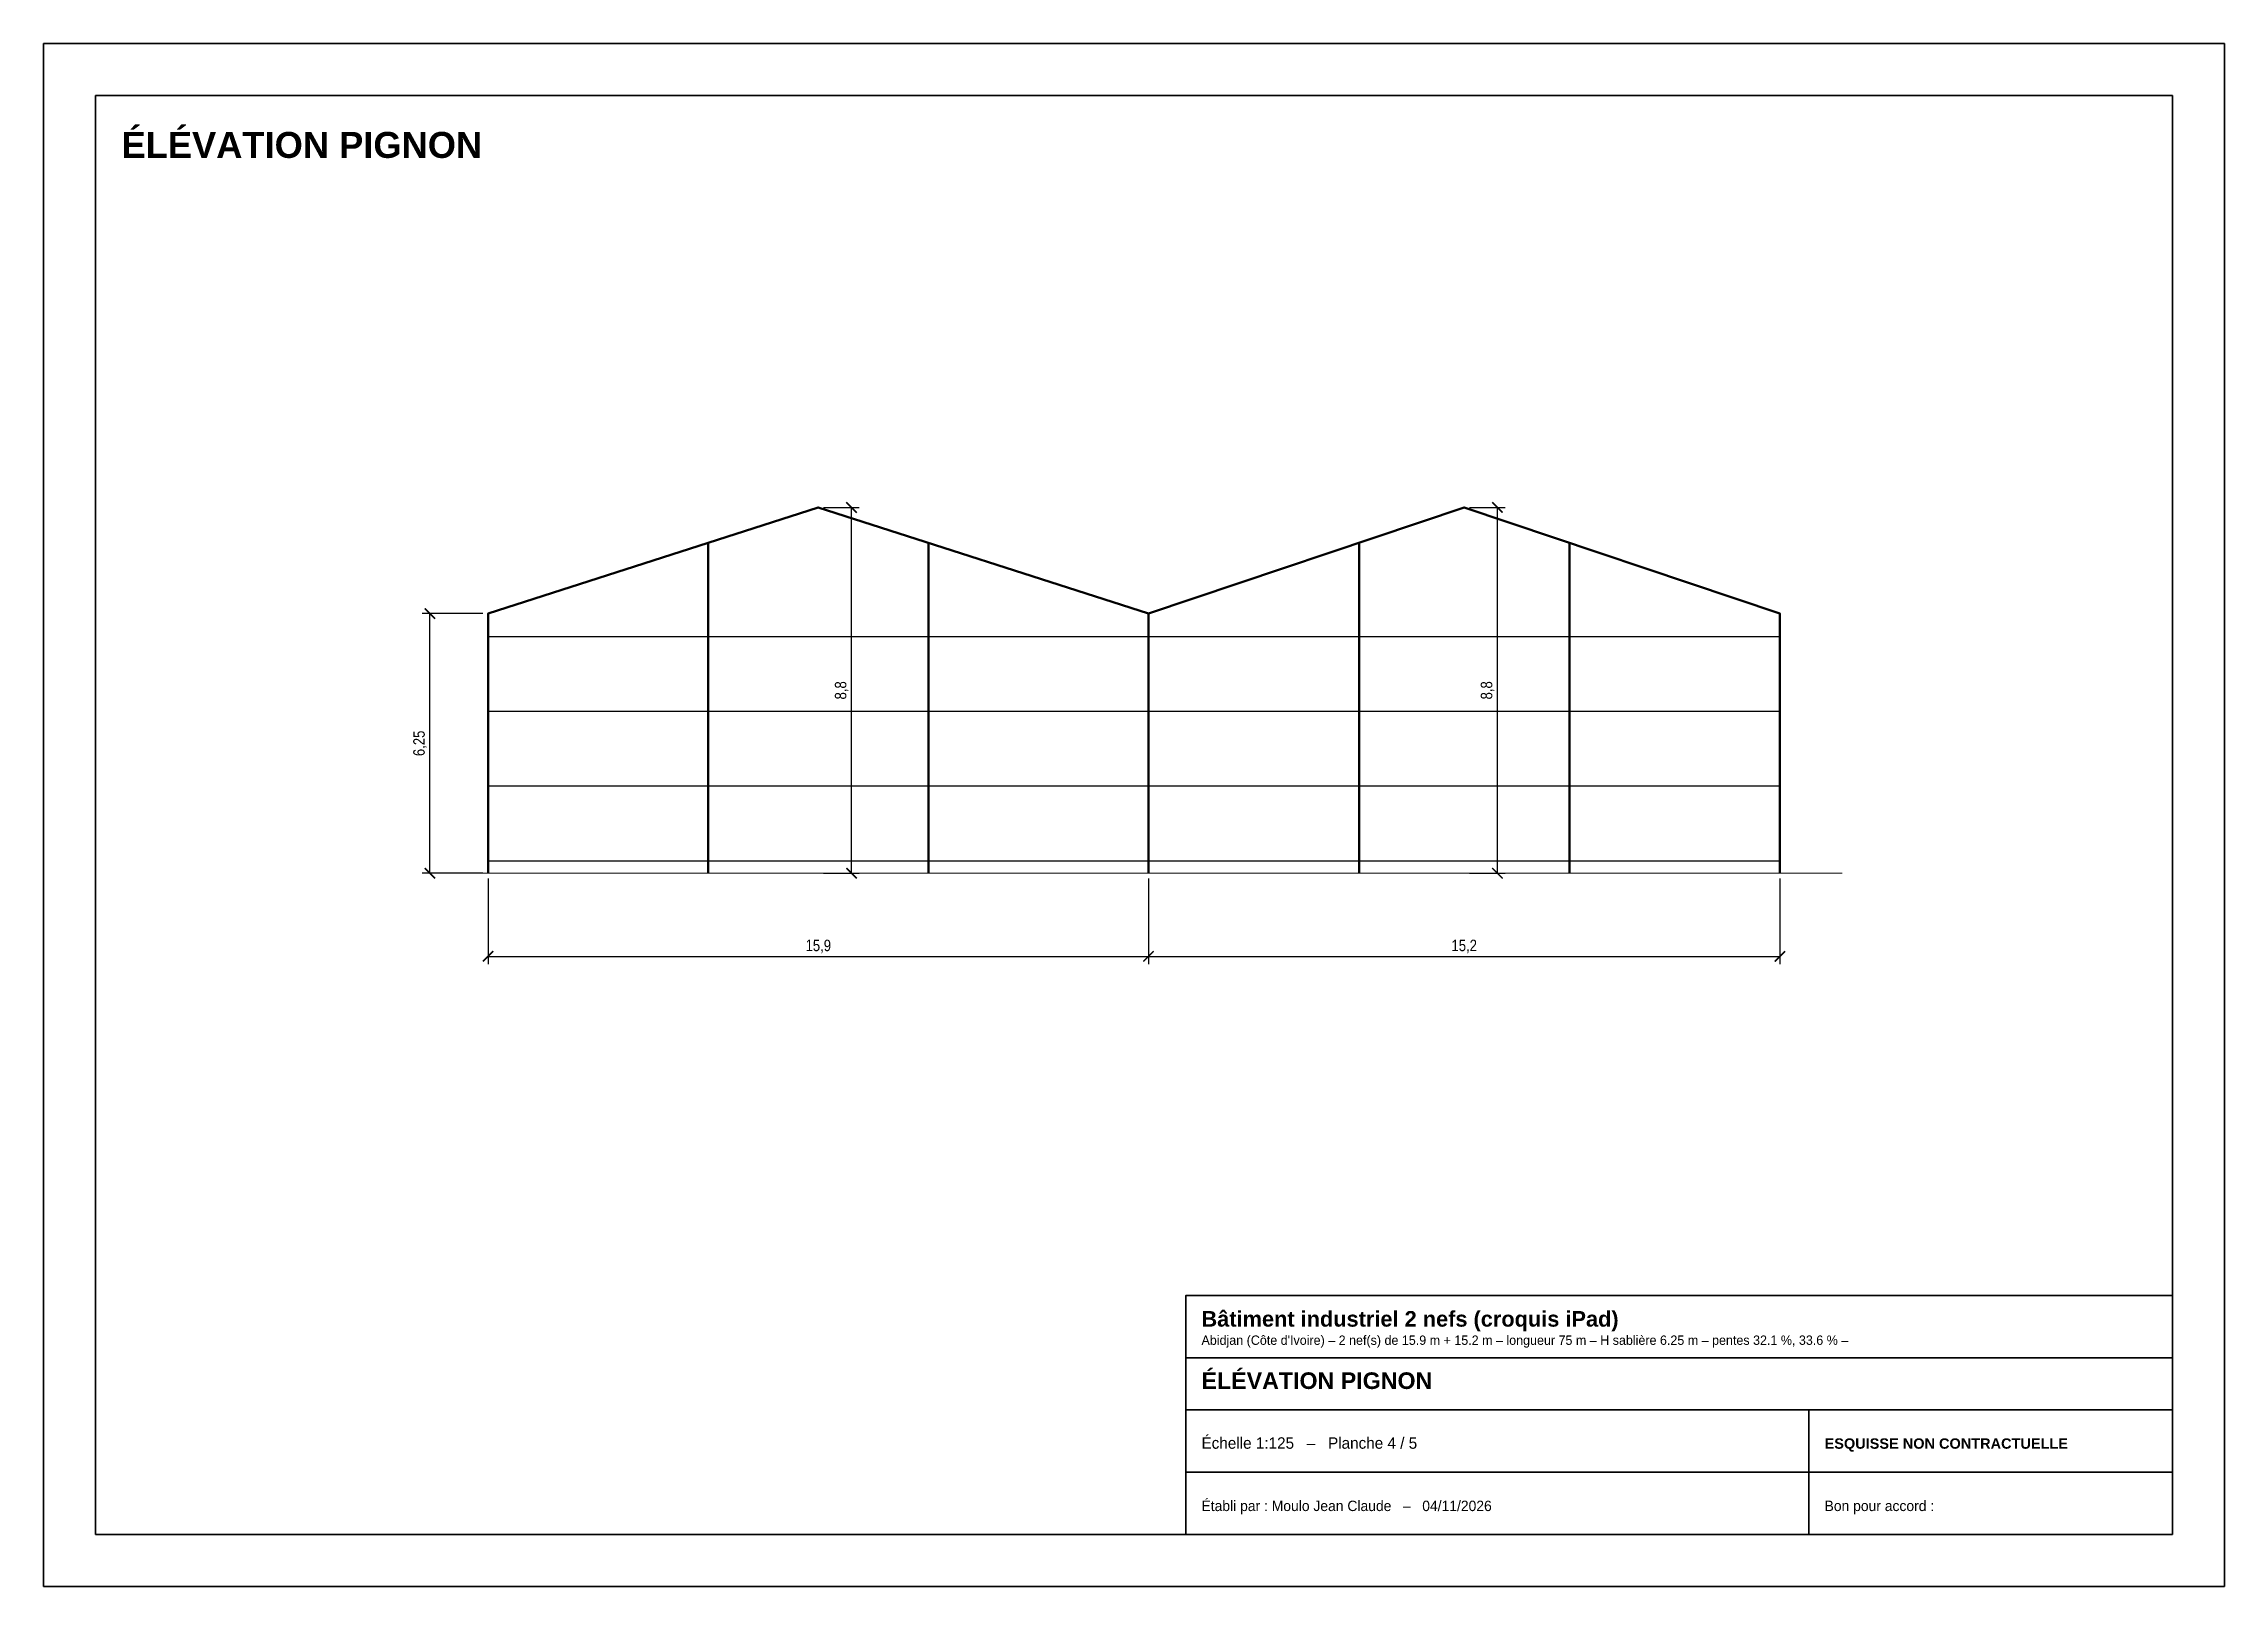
# Model space of a CAD drawing. Header units: metres. Extents: x 0 to 458, y 0 to 74.
# Drawn here: x 293.8 to 346.2, y 0 to 37.1 of the extents above; entities that cross this region are included whole.
import ezdxf

# ---------------------------------------------------------------- set-up
doc = ezdxf.new("R2010")
doc.units = ezdxf.units.M
for name, color, linetype, lineweight in [('CARTOUCHE', 7, 'Continuous', 35), ('CHARPENTE', 5, 'Continuous', 50), ('CHARPENTE_SECOND', 4, 'Continuous', 25), ('COTES', 7, 'Continuous', 18), ('TEXTE', 7, 'Continuous', 18)]:
    doc.layers.add(name, color=color, linetype=linetype, lineweight=lineweight)
doc.styles.add('GRAS', font='arialbd.ttf')
doc.styles.add('OpenSansCondensed-Light', font='OpenSansCondensed-Light.ttf')
doc.dimstyles.new('COTES_125', dxfattribs={"dimtxt": 0.275, "dimasz": 0.25, "dimexe": 0.1875, "dimexo": 0.125, "dimgap": 0.1, "dimtad": 1, "dimzin": 12, "dimtxsty": 'OpenSansCondensed-Light', "dimblk": 'ARCHTICK', "dimcen": 2.5, "dimazin": 3, "dimtfac": 0.5, "dimtmove": 2, "dimatfit": 3})

msp = doc.modelspace()

# ---------------------------------------------------------------- texts
at = {"layer": 'TEXTE', "style": 'GRAS'}
for s, height, p in [('ÉLÉVATION PIGNON', 0.625, (295.625, 34.375)), ('Bâtiment industriel 2 nefs (croquis iPad)', 0.375, (321.625, 6.25)), ('ÉLÉVATION PIGNON', 0.4, (321.625, 4.75)), ('ESQUISSE NON CONTRACTUELLE', 0.25, (336.625, 3.312))]:
    msp.add_text(s, height=height, dxfattribs=at).set_placement(p)
at = {"layer": 'TEXTE'}
for s, height, p in [("Abidjan (Côte d'Ivoire) – 2 nef(s) de 15.9 m + 15.2 m – longueur 75 m – H sablière 6.25 m – pentes 32.1 %, 33.6 % – ", 0.225, (321.625, 5.812)), ('Échelle 1:125   –   Planche 4 / 5', 0.275, (321.625, 3.312)), ('Établi par : Moulo Jean Claude   –   04/11/2026', 0.25, (321.625, 1.812)), ('Bon pour accord :', 0.25, (336.625, 1.812))]:
    msp.add_text(s, height=height, dxfattribs=at).set_placement(p)

# ---------------------------------------------------------------- blocks, each defined once
blk = doc.blocks.new('_ARCHTICK')
at = {"color": 0, "linetype": 'BYBLOCK', "const_width": 0.15}
blk.add_lwpolyline([(-0.5, -0.5), (0.5, 0.5)], dxfattribs=at)

# ---------------------------------------------------------------- dimensions: what is measured, and where the dimension line sits
at = {"layer": 'COTES'}
for base, p1, p2 in [((313.2, 17.161), (312.4, 17.161), (312.4, 25.963)), ((328.75, 17.161), (327.95, 17.161), (327.95, 25.964)), ((303.05, 17.161), (304.45, 17.161), (304.45, 23.411))]:
    msp.add_linear_dim(base=base, p1=p1, p2=p2, angle=90, dimstyle='COTES_125', dxfattribs=at).render()
for base, p1, p2 in [((304.45, 15.161), (304.45, 17.161), (320.35, 17.161)), ((320.35, 15.161), (320.35, 17.161), (335.55, 17.161))]:
    msp.add_linear_dim(base=base, p1=p1, p2=p2, dimstyle='COTES_125', dxfattribs=at).render()

# ---------------------------------------------------------------- linework, layer by layer
at = {"layer": 'CARTOUCHE'}
for p, q in [((321.25, 5.5), (345, 5.5)), ((321.25, 4.25), (345, 4.25)), ((336.25, 1.25), (336.25, 4.25)), ((321.25, 2.75), (345, 2.75))]:
    msp.add_line(p, q, dxfattribs=at)
for points in [[(293.75, 0), (346.25, 0), (346.25, 37.125), (293.75, 37.125)], [(295, 1.25), (345, 1.25), (345, 35.875), (295, 35.875)], [(321.25, 1.25), (345, 1.25), (345, 7), (321.25, 7)]]:
    msp.add_lwpolyline(points, close=True, dxfattribs=at)
at = {"layer": 'CHARPENTE'}
for p, q in [((309.75, 17.161), (309.75, 25.112)), ((315.05, 17.161), (315.05, 25.112)), ((325.417, 17.161), (325.417, 25.113)), ((330.483, 17.161), (330.483, 25.113)), ((320.35, 17.161), (320.35, 23.411))]:
    msp.add_line(p, q, dxfattribs=at)
msp.add_lwpolyline([(304.45, 17.161), (304.45, 23.411), (312.4, 25.963), (320.35, 23.411), (327.95, 25.964), (335.55, 23.411), (335.55, 17.161)], dxfattribs=at)
at = {"layer": 'CHARPENTE_SECOND'}
for p, q in [((304.45, 22.861), (320.35, 22.861)), ((320.35, 22.861), (335.55, 22.861)), ((304.45, 21.061), (320.35, 21.061)), ((320.35, 21.061), (335.55, 21.061)), ((304.45, 19.261), (320.35, 19.261)), ((320.35, 19.261), (335.55, 19.261)), ((304.45, 17.461), (320.35, 17.461)), ((320.35, 17.461), (335.55, 17.461))]:
    msp.add_line(p, q, dxfattribs=at)
at = {"layer": 'TEXTE'}
msp.add_line((302.95, 17.161), (337.05, 17.161), dxfattribs=at)

msp.set_redraw_order([(e.dxf.handle, doc.entitydb.next_handle()) for e in msp.query("TEXT MTEXT ATTDEF DIMENSION ARC_DIMENSION")])  # texts and dimensions are drawn at this point

doc.saveas('drawing.dxf')
